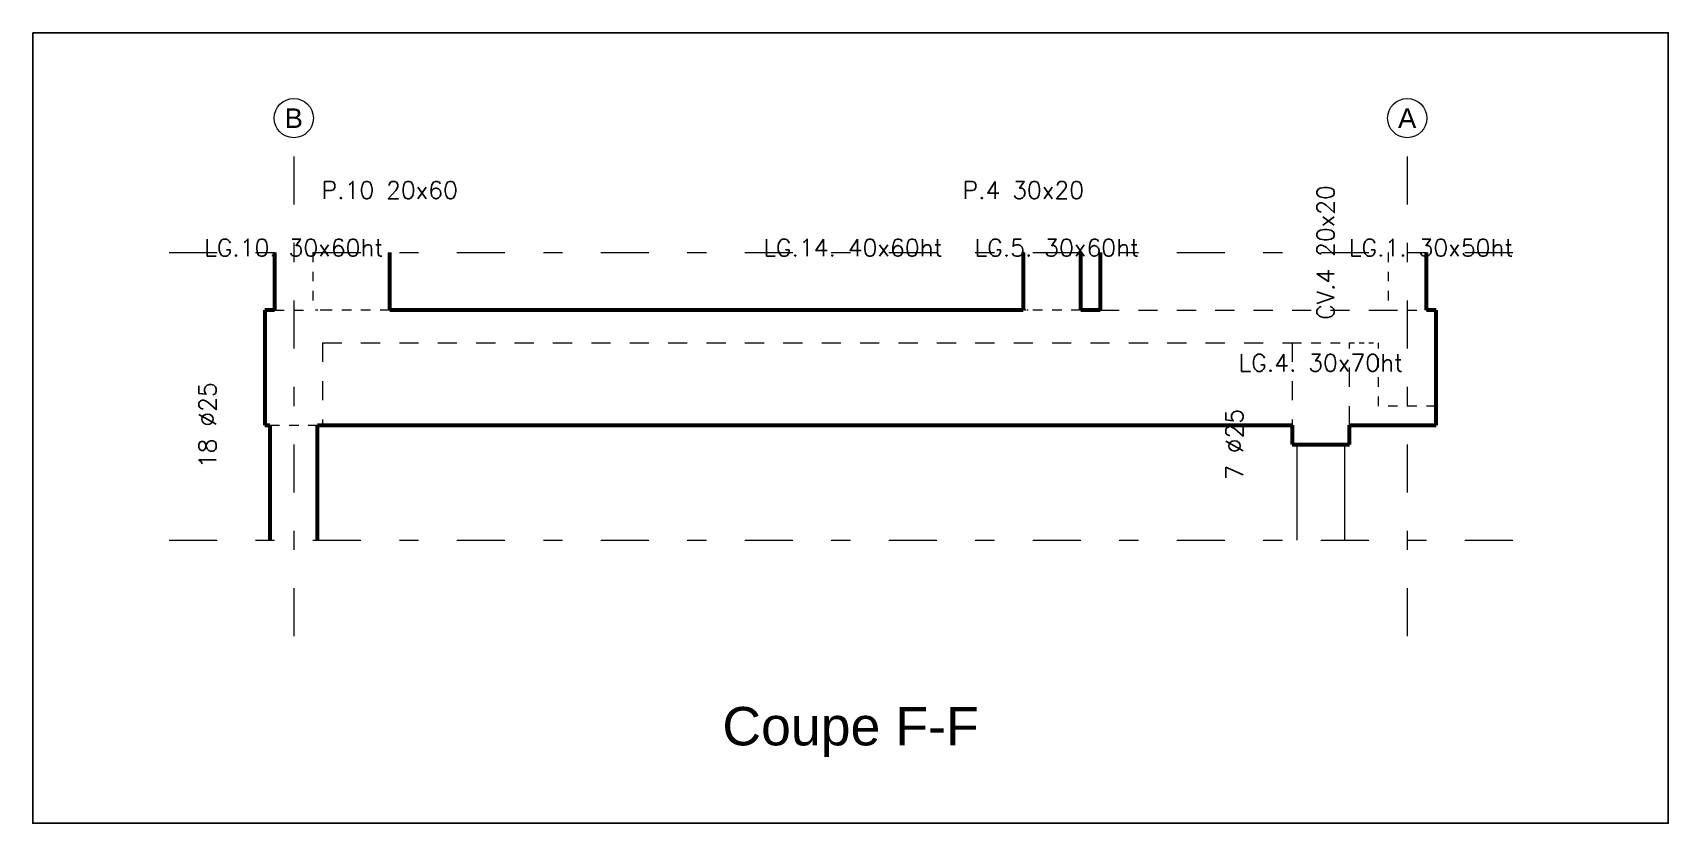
# Model space of a CAD drawing. Header units: centimetres. Extents: x -4069 to 1403, y -6242 to 452.
# Drawn here: x -3444 to -2592, y -4605 to -4193 of the extents above; entities that cross this region are included whole.
import ezdxf

# ---------------------------------------------------------------- set-up
doc = ezdxf.new("R2010")
doc.units = ezdxf.units.CM
doc.header["$LTSCALE"] = 100
doc.linetypes.add('GrDotted', pattern=[0.4, 0.1, -0.1, 0.1, -0.1])
doc.linetypes.add('GrFeatureAxis', pattern=[0.85, 0.25, -0.2, 0.1, -0.2, 0.1])
for name, color, linetype in [('farges. Coupe F-F', 7, 'Continuous'), ('K_ENT_M_farges_Bottom view 4 - Souterain Coupe A-A Coupe B-B Coupe C-C Coupe D-D Coupe E-E Coupe F-F Coupe G-G Coupe H-H Coupe K-K', 7, 'Continuous'), ('K_SYM_M_farges_Bottom view 4 - Souterain Coupe A-A Coupe B-B Coupe C-C Coupe D-D Coupe E-E Coupe F-F Coupe G-G Coupe H-H Coupe K-K', 7, 'Continuous')]:
    doc.layers.add(name, color=color, linetype=linetype)
doc.styles.add('GrGrid', font='ARIAL.TTF', dxfattribs={"height": 17})
doc.styles.add('GrTitleDrawing', font='swissli.ttf', dxfattribs={"height": 20})

msp = doc.modelspace()

# ---------------------------------------------------------------- texts
at = {"layer": 'farges. Coupe F-F', "color": 5, "linetype": 'Continuous', "lineweight": -3, "style": 'GrGrid'}
for s, p in [('B', (-3312.79, -4242.97)), ('A', (-2732.81, -4242.97))]:
    msp.add_text(s, height=10.2, dxfattribs=at).set_placement(p)
at = {"layer": 'farges. Coupe F-F', "color": 7, "linetype": 'Continuous', "lineweight": -3, "insert": (-3018.04, -4544.73), "char_height": 20, "attachment_point": 2, "style": 'GrTitleDrawing'}
msp.add_mtext('Coupe F-F', dxfattribs=at)
at = {"layer": 'K_SYM_M_farges_Bottom view 4 - Souterain Coupe A-A Coupe B-B Coupe C-C Coupe D-D Coupe E-E Coupe F-F Coupe G-G Coupe H-H Coupe K-K', "color": 7, "linetype": 'Continuous', "lineweight": -3, "char_height": 9, "attachment_point": 5}
for s, insert in [('{\\Fsimplex.shx|c0|c0;P.10 20x60}', (-3258.04, -4275.37)), ('{\\Fsimplex.shx|c0|c0;P.4 30x20}', (-2928.04, -4275.37)), ('{\\Fsimplex.shx|c0|c0;LG.10. 30x60ht}', (-3308.04, -4305.37)), ('{\\Fsimplex.shx|c0|c0;LG.14. 40x60ht}', (-3016.75, -4305.37)), ('{\\Fsimplex.shx|c0|c0;LG.5. 30x60ht}', (-2910.54, -4305.37)), ('{\\Fsimplex.shx|c0|c0;LG.1. 30x50ht}', (-2715.54, -4305.37)), ('{\\Fsimplex.shx|c0|c0;LG.4. 30x70ht}', (-2773.04, -4365.37))]:
    msp.add_mtext(s, dxfattribs=dict(at, insert=insert))
at = {"layer": 'K_SYM_M_farges_Bottom view 4 - Souterain Coupe A-A Coupe B-B Coupe C-C Coupe D-D Coupe E-E Coupe F-F Coupe G-G Coupe H-H Coupe K-K', "color": 7, "linetype": 'Continuous', "lineweight": -3, "char_height": 9, "attachment_point": 5, "rotation": 90}
for s, insert in [('{\\Fsimplex.shx|c0|c0;CV.4 20x20}', (-2770.54, -4307.87)), ('{\\Fsimplex.shx|c0|c0;18 %%c25}', (-3352.97, -4397.87)), ('{\\Fsimplex.shx|c0|c0;7 %%c25}', (-2818.02, -4407.87))]:
    msp.add_mtext(s, dxfattribs=dict(at, insert=insert))

# ---------------------------------------------------------------- linework, layer by layer
at = {"layer": 'farges. Coupe F-F', "color": 251, "linetype": 'GrFeatureAxis', "lineweight": 18}
for p, q in [((-3308.04, -4257.87), (-3308.04, -4507.87)), ((-2728.04, -4257.87), (-2728.04, -4507.87))]:
    msp.add_line(p, q, dxfattribs=at)
at = {"layer": 'farges. Coupe F-F', "color": 9, "linetype": 'GrFeatureAxis', "lineweight": 20}
for p, q in [((-3373.04, -4307.87), (-2663.04, -4307.87)), ((-3373.04, -4457.87), (-2663.04, -4457.87))]:
    msp.add_line(p, q, dxfattribs=at)
at = {"layer": 'farges. Coupe F-F', "color": 6, "linetype": 'Continuous', "lineweight": 60}
for p, q in [((-3318.04, -4307.87), (-3318.04, -4337.87)), ((-3258.04, -4337.87), (-3258.04, -4307.87)), ((-2928.04, -4307.87), (-2928.04, -4337.87)), ((-2898.04, -4337.87), (-2898.04, -4307.87)), ((-2718.04, -4337.87), (-2718.04, -4307.87)), ((-3320.47, -4397.87), (-3320.47, -4457.87)), ((-3295.61, -4457.87), (-3295.61, -4397.87))]:
    msp.add_line(p, q, dxfattribs=at)
at = {"layer": 'farges. Coupe F-F', "color": 9, "linetype": 'GrDotted', "lineweight": 15, "ltscale": 0.5}
for p, q in [((-3298.04, -4307.87), (-3298.04, -4337.87)), ((-3258.04, -4337.87), (-3293.04, -4337.87)), ((-2898.04, -4337.87), (-2925.54, -4337.87)), ((-2788.04, -4354.87), (-2758.04, -4354.87)), ((-2743.04, -4387.87), (-2743.04, -4354.87)), ((-2713.04, -4387.87), (-2743.04, -4387.87)), ((-3320.47, -4397.87), (-3295.61, -4397.87))]:
    msp.add_line(p, q, dxfattribs=at)
at = {"layer": 'farges. Coupe F-F', "color": 5, "linetype": 'Continuous', "lineweight": 60}
msp.add_line((-2888.04, -4307.87), (-2888.04, -4337.87), dxfattribs=at)
at = {"layer": 'farges. Coupe F-F', "color": 6, "linetype": 'GrDotted', "lineweight": 20, "ltscale": 0.5}
msp.add_line((-2738.04, -4307.87), (-2738.04, -4337.87), dxfattribs=at)
at = {"layer": 'farges. Coupe F-F', "color": 102, "linetype": 'Continuous', "lineweight": 60}
for p, q in [((-3318.04, -4337.87), (-3323.04, -4337.87)), ((-3323.04, -4337.87), (-3323.04, -4397.87)), ((-2928.04, -4337.87), (-3258.04, -4337.87)), ((-2895.54, -4337.87), (-2898.04, -4337.87)), ((-2888.04, -4337.87), (-2895.54, -4337.87)), ((-2713.04, -4337.87), (-2718.04, -4337.87)), ((-2713.04, -4387.87), (-2713.04, -4337.87)), ((-2713.04, -4397.87), (-2713.04, -4387.87)), ((-3323.04, -4397.87), (-3320.47, -4397.87)), ((-3295.61, -4397.87), (-3293.04, -4397.87)), ((-3293.04, -4397.87), (-2925.54, -4397.87)), ((-2925.54, -4397.87), (-2895.54, -4397.87)), ((-2895.54, -4397.87), (-2788.04, -4397.87)), ((-2788.04, -4397.87), (-2788.04, -4407.87)), ((-2758.04, -4407.87), (-2758.04, -4397.87)), ((-2758.04, -4397.87), (-2713.04, -4397.87)), ((-2788.04, -4407.87), (-2758.04, -4407.87))]:
    msp.add_line(p, q, dxfattribs=at)
at = {"layer": 'farges. Coupe F-F', "color": 9, "linetype": 'GrDotted', "lineweight": 20, "ltscale": 0.5}
msp.add_line((-3318.04, -4337.87), (-3298.04, -4337.87), dxfattribs=at)
at = {"layer": 'farges. Coupe F-F', "color": 9, "linetype": 'GrDotted', "lineweight": 15, "ltscale": 0.125}
msp.add_line((-3293.04, -4337.87), (-3298.04, -4337.87), dxfattribs=at)
at = {"layer": 'farges. Coupe F-F', "color": 9, "linetype": 'GrDotted', "lineweight": 15, "ltscale": 0.0625}
msp.add_line((-2925.54, -4337.87), (-2928.04, -4337.87), dxfattribs=at)
at = {"layer": 'farges. Coupe F-F', "color": 5, "linetype": 'GrDotted', "lineweight": 20}
msp.add_line((-2888.04, -4337.87), (-2738.04, -4337.87), dxfattribs=at)
at = {"layer": 'farges. Coupe F-F', "color": 5, "linetype": 'GrDotted', "lineweight": 20, "ltscale": 0.5}
msp.add_line((-2738.04, -4337.87), (-2718.04, -4337.87), dxfattribs=at)
at = {"layer": 'farges. Coupe F-F', "color": 9, "linetype": 'GrDotted', "lineweight": 15}
for p, q in [((-3293.04, -4354.87), (-3293.04, -4397.87)), ((-3293.04, -4354.87), (-2788.04, -4354.87)), ((-2788.04, -4354.87), (-2788.04, -4397.87)), ((-2758.04, -4397.87), (-2758.04, -4354.87))]:
    msp.add_line(p, q, dxfattribs=at)
at = {"layer": 'farges. Coupe F-F', "color": 9, "linetype": 'GrDotted', "lineweight": 15, "ltscale": 0.25}
msp.add_line((-2758.04, -4354.87), (-2743.04, -4354.87), dxfattribs=at)
at = {"layer": 'farges. Coupe F-F', "color": 6, "linetype": 'Continuous', "lineweight": 20}
for p, q in [((-2785.52, -4407.87), (-2785.52, -4457.87)), ((-2760.57, -4457.87), (-2760.57, -4407.87))]:
    msp.add_line(p, q, dxfattribs=at)
at = {"layer": 'farges. Coupe F-F', "color": 9, "linetype": 'GrDotted', "lineweight": 15, "ltscale": 0.004919}
for p, q in [((-2785.32, -4407.87), (-2785.52, -4407.87)), ((-2760.57, -4407.87), (-2760.76, -4407.87))]:
    msp.add_line(p, q, dxfattribs=at)
at = {"layer": 'farges. Coupe F-F', "color": 6, "linetype": 'Continuous', "lineweight": 18}
for centre in [(-3308.04, -4237.87), (-2728.04, -4237.87)]:
    msp.add_ellipse(centre, major_axis=(-7.21, 7.21), ratio=1, start_param=3.926991, end_param=10.210176, dxfattribs=at)
at = {"layer": 'K_ENT_M_farges_Bottom view 4 - Souterain Coupe A-A Coupe B-B Coupe C-C Coupe D-D Coupe E-E Coupe F-F Coupe G-G Coupe H-H Coupe K-K', "color": 7, "linetype": 'Continuous', "lineweight": -3}
msp.add_lwpolyline([(-3444.04, -4193.33), (-2592.04, -4193.33), (-2592.04, -4605.34), (-3444.04, -4605.34), (-3444.04, -4193.33)], dxfattribs=at)

msp.set_redraw_order([(e.dxf.handle, doc.entitydb.next_handle()) for e in msp.query("TEXT MTEXT ATTDEF DIMENSION ARC_DIMENSION")])  # texts and dimensions are drawn at this point

doc.saveas('drawing.dxf')
